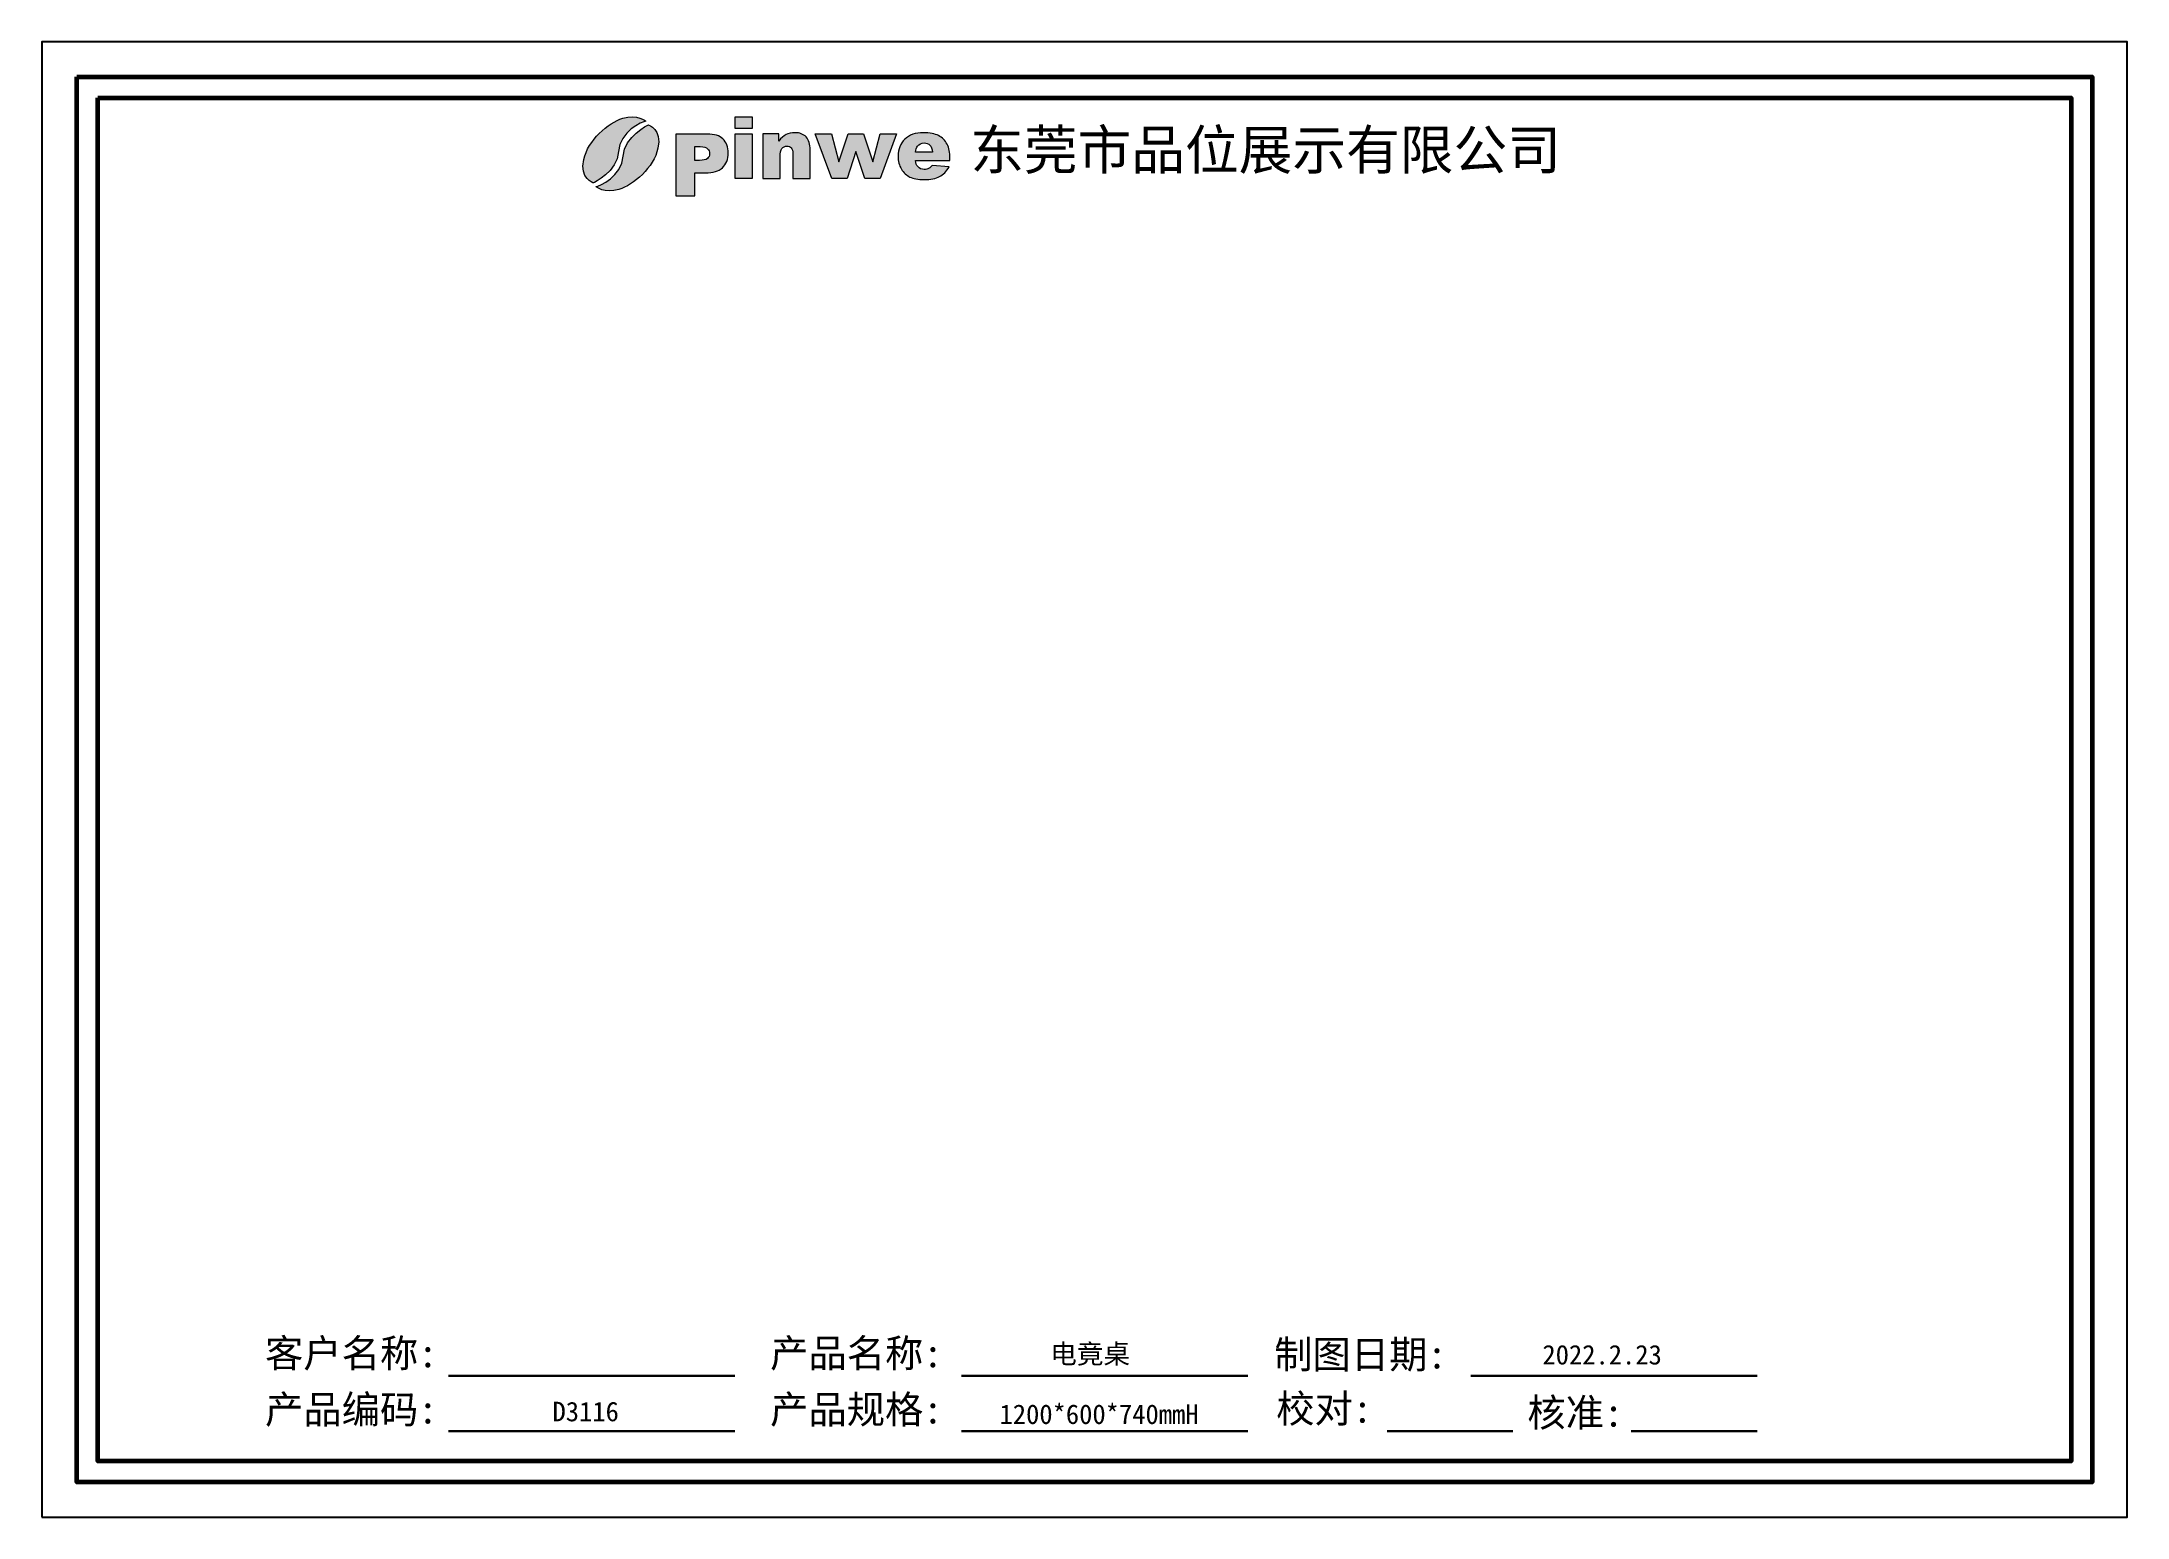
# Model space of a CAD drawing. Header units: inches. Extents: x 15389 to 49212, y -27129 to 13207.
# Drawn here: x 25741 to 29305, y 6678 to 9198 of the extents above; entities that cross this region are included whole.
import ezdxf

# ---------------------------------------------------------------- set-up
doc = ezdxf.new("R2010")
doc.units = ezdxf.units.IN
doc.header["$MEASUREMENT"] = 0
doc.layers.add('_U+56FE_U+5C42 1', color=7, linetype='Continuous')
doc.layers.add('图框', color=5, linetype='Continuous', lineweight=60)
doc.layers.add('轮廓线', color=7, linetype='Continuous', lineweight=30)
doc.styles.get("Standard").update_dxf_attribs({"font": 'arial.ttf'})
doc.styles.add('样式 1', font='')
doc.styles.get('样式 1').set_extended_font_data('SimSun')

msp = doc.modelspace()

# ---------------------------------------------------------------- texts
at = {"insert": (27328.13, 9046.62, 8.64), "char_height": 67.2682, "width": 4450.1317, "attachment_point": 1}
msp.add_mtext('{\\fSimSun|b0|i0|c134|p2;东莞市品位展示有限公司}', dxfattribs=at)
at = {"layer": '轮廓线', "color": 8, "style": '样式 1'}
for s, insert, char_height, width, attachment_point in [('{\\fSimSun|b1|i0|c134|p2;\\C256;客户名称:}', (26270.29, 6954.89), 48, 360, 5), ('{\\fSimSun|b1|i0|c134|p2;\\C256;产品名称:}', (27133.38, 6954.89), 48, 360, 5), ('{\\fSimSun|b1|i0|c134|p2;\\C256;电竟桌}', (27464.75, 6954.89), 33.3333, 459.8466, 4), ('{\\fSimSun|b1|i0|c134|p2;\\C256;2022.2.23}', (28305.92, 6954.89), 33.3333, 381.0759, 4), ('{\\fSimSun|b1|i0|c134|p2;\\C256;产品编码:}', (26270.29, 6858.89), 48, 360, 5), ('{\\fSimSun|b1|i0|c134|p2;\\C256;产品规格:}', (27133.38, 6858.89), 48, 360, 5), ('{\\fSimSun|b1|i0|c134|p2;\\C256;D3116}', (26614.29, 6857.85), 33.3333, 381.0759, 4), ('{\\fSimSun|b1|i0|c134|p2;\\C256;1200*600*740mmH}', (27378.18, 6853.25), 33.3333, 381.0759, 4)]:
    msp.add_mtext(s, dxfattribs=dict(at, insert=insert, char_height=char_height, width=width, attachment_point=attachment_point))
at = {"layer": '轮廓线', "color": 7, "char_height": 48, "attachment_point": 5, "style": '样式 1'}
for s, insert, width in [('{\\fSimSun|b1|i0|c134|p2;\\C256;制图日期:}', (27994.8, 6952.93), 386.5808), ('{\\fSimSun|b1|i0|c134|p2;\\C256;校对:}', (27932.79, 6860.44), 216.9226), ('{\\fSimSun|b1|i0|c134|p2;\\C256;核准:}', (28361.94, 6853.69), 203.5661)]:
    msp.add_mtext(s, dxfattribs=dict(at, insert=insert, width=width))

# ---------------------------------------------------------------- hatches: boundary and pattern name
h = msp.add_hatch(color=256)
h.dxf.hatch_style = 1
edge = h.paths.add_edge_path()
edge.add_spline(control_points=[(27293.48, 8994.88), (27293.48, 8994.88), (27234.65, 8994.88), (27234.65, 8994.88), (27235.19, 8990.19), (27236.44, 8986.67), (27238.48, 8984.36), (27241.31, 8981.04), (27245.02, 8979.4), (27249.59, 8979.4), (27252.49, 8979.4), (27255.24, 8980.11), (27257.82, 8981.53), (27259.42, 8982.44), (27261.14, 8984.04), (27262.96, 8986.33), (27262.96, 8986.33), (27291.86, 8983.67), (27291.86, 8983.67), (27287.43, 8976.01), (27282.1, 8970.48), (27275.86, 8967.16), (27269.62, 8963.82), (27260.65, 8962.14), (27248.97, 8962.14), (27238.83, 8962.14), (27230.86, 8963.57), (27225.04, 8966.45), (27219.24, 8969.3), (27214.42, 8973.84), (27210.59, 8980.06), (27206.78, 8986.3), (27204.86, 8993.63), (27204.86, 9002.03), (27204.86, 9014), (27208.69, 9023.71), (27216.36, 9031.1), (27224.01, 9038.5), (27234.6, 9042.21), (27248.09, 9042.21), (27259.05, 9042.21), (27267.68, 9040.54), (27274.02, 9037.22), (27280.36, 9033.91), (27285.2, 9029.11), (27288.52, 9022.8), (27291.83, 9016.51), (27293.48, 9008.3), (27293.48, 8998.2), (27293.48, 8998.2), (27293.48, 8994.88), (27293.48, 8994.88)], knot_values=[0, 0, 0, 0, 1, 1, 1, 2, 2, 2, 3, 3, 3, 4, 4, 4, 5, 5, 5, 6, 6, 6, 7, 7, 7, 8, 8, 8, 9, 9, 9, 10, 10, 10, 11, 11, 11, 12, 12, 12, 13, 13, 13, 14, 14, 14, 15, 15, 15, 16, 16, 16, 17, 17, 17, 17], degree=3, periodic=0)
edge = h.paths.add_edge_path(flags=16)
edge.add_spline(control_points=[(27263.69, 9008.89), (27263.13, 9014.59), (27261.58, 9018.67), (27259.1, 9021.13), (27256.62, 9023.58), (27253.37, 9024.81), (27249.32, 9024.81), (27244.65, 9024.81), (27240.91, 9022.94), (27238.11, 9019.23), (27236.34, 9016.92), (27235.21, 9013.48), (27234.72, 9008.89), (27234.72, 9008.89), (27263.69, 9008.89), (27263.69, 9008.89)], knot_values=[0, 0, 0, 0, 1, 1, 1, 2, 2, 2, 3, 3, 3, 4, 4, 4, 5, 5, 5, 5], degree=3, periodic=0)
h.paths.add_polyline_path([(27062.98, 9040.44), (27091.31, 9040.44), (27103.63, 8992.4), (27119.26, 9040.44), (27145.5, 9040.44), (27161.67, 8992.32), (27174.01, 9040.44), (27202.17, 9040.44), (27174.03, 8963.91), (27147.99, 8963.91), (27132.5, 9009.97), (27117.54, 8963.91), (27091.34, 8963.91)])
edge = h.paths.add_edge_path()
edge.add_spline(control_points=[(26973.69, 9040.44), (26973.69, 9040.44), (27001.02, 9040.44), (27001.02, 9040.44), (27001.02, 9040.44), (27001.02, 9027.98), (27001.02, 9027.98), (27005.09, 9033.09), (27009.2, 9036.73), (27013.38, 9038.92), (27017.56, 9041.11), (27022.62, 9042.21), (27028.61, 9042.21), (27036.72, 9042.21), (27043.04, 9039.8), (27047.64, 9034.96), (27052.21, 9030.14), (27054.49, 9022.67), (27054.49, 9012.57), (27054.49, 9012.57), (27054.49, 8963.91), (27054.49, 8963.91), (27054.49, 8963.91), (27025, 8963.91), (27025, 8963.91), (27025, 8963.91), (27025, 9006.01), (27025, 9006.01), (27025, 9010.83), (27024.12, 9014.22), (27022.35, 9016.21), (27020.58, 9018.2), (27018.1, 9019.21), (27014.9, 9019.21), (27011.39, 9019.21), (27008.51, 9017.86), (27006.33, 9015.18), (27004.14, 9012.48), (27003.03, 9007.66), (27003.03, 9000.68), (27003.03, 9000.68), (27003.03, 8963.91), (27003.03, 8963.91), (27003.03, 8963.91), (26973.69, 8963.91), (26973.69, 8963.91), (26973.69, 8963.91), (26973.69, 9040.44), (26973.69, 9040.44)], knot_values=[0, 0, 0, 0, 1, 1, 1, 2, 2, 2, 3, 3, 3, 4, 4, 4, 5, 5, 5, 6, 6, 6, 7, 7, 7, 8, 8, 8, 9, 9, 9, 10, 10, 10, 11, 11, 11, 12, 12, 12, 13, 13, 13, 14, 14, 14, 15, 15, 15, 16, 16, 16, 16], degree=3, periodic=0)
h.paths.add_polyline_path([(26926.13, 9069.49), (26955.47, 9069.49), (26955.47, 9049.58), (26926.13, 9049.58)])
h.paths.add_polyline_path([(26926.13, 9040.44), (26955.47, 9040.44), (26955.47, 8963.91), (26926.13, 8963.91)])
edge = h.paths.add_edge_path()
edge.add_spline(control_points=[(26824.76, 9039.92), (26824.76, 9039.92), (26879.03, 9039.92), (26879.03, 9039.92), (26890.85, 9039.92), (26899.69, 9037.12), (26905.59, 9031.49), (26911.46, 9025.86), (26914.41, 9017.85), (26914.41, 9007.45), (26914.41, 8996.79), (26911.19, 8988.43), (26904.78, 8982.44), (26898.37, 8976.42), (26888.56, 8973.42), (26875.39, 8973.42), (26875.39, 8973.42), (26857.5, 8973.42), (26857.5, 8973.42), (26857.5, 8973.42), (26857.5, 8934.34), (26857.5, 8934.34), (26857.5, 8934.34), (26824.76, 8934.34), (26824.76, 8934.34), (26824.76, 8934.34), (26824.76, 9039.92), (26824.76, 9039.92)], knot_values=[0, 0, 0, 0, 1, 1, 1, 2, 2, 2, 3, 3, 3, 4, 4, 4, 5, 5, 5, 6, 6, 6, 7, 7, 7, 8, 8, 8, 9, 9, 9, 9], degree=3, periodic=0)
edge = h.paths.add_edge_path(flags=16)
edge.add_spline(control_points=[(26857.5, 8994.8), (26857.5, 8994.8), (26865.53, 8994.8), (26865.53, 8994.8), (26871.87, 8994.8), (26876.32, 8995.9), (26878.88, 8998.09), (26881.43, 9000.28), (26882.71, 9003.08), (26882.71, 9006.5), (26882.71, 9009.81), (26881.61, 9012.61), (26879.37, 9014.92), (26877.16, 9017.24), (26872.98, 9018.39), (26866.84, 9018.39), (26866.84, 9018.39), (26857.5, 9018.39), (26857.5, 9018.39), (26857.5, 9018.39), (26857.5, 8994.8), (26857.5, 8994.8)], knot_values=[0, 0, 0, 0, 1, 1, 1, 2, 2, 2, 3, 3, 3, 4, 4, 4, 5, 5, 5, 6, 6, 6, 7, 7, 7, 7], degree=3, periodic=0)
edge = h.paths.add_edge_path()
edge.add_spline(control_points=[(26688.19, 8950.2), (26688.19, 8950.2), (26702.75, 8937.69), (26727.77, 8945.19), (26752.79, 8952.7), (26787.4, 8982.84), (26794.46, 9015.6), (26801.51, 9048.35), (26778.04, 9055.51), (26778.04, 9055.51), (26778.04, 9055.51), (26737.1, 9036.41), (26735.05, 9002.06), (26733, 8967.71), (26694.56, 8950.65), (26688.19, 8950.2)], knot_values=[0, 0, 0, 0, 1, 1, 1, 2, 2, 2, 3, 3, 3, 4, 4, 4, 5, 5, 5, 5], degree=3, periodic=0)
edge = h.paths.add_edge_path()
edge.add_spline(control_points=[(26773.95, 9061.76), (26773.95, 9061.76), (26759.39, 9074.27), (26734.37, 9066.76), (26709.35, 9059.26), (26674.74, 9029.11), (26667.68, 8996.36), (26660.63, 8963.6), (26684.1, 8956.44), (26684.1, 8956.44), (26684.1, 8956.44), (26725.04, 8975.55), (26727.09, 9009.89), (26729.14, 9044.24), (26767.58, 9061.3), (26773.95, 9061.76)], knot_values=[0, 0, 0, 0, 1, 1, 1, 2, 2, 2, 3, 3, 3, 4, 4, 4, 5, 5, 5, 5], degree=3, periodic=0)

# ---------------------------------------------------------------- linework, layer by layer
at = {"layer": '_U+56FE_U+5C42 1', "lineweight": 0}
for points in [[(26926.13, 9069.49), (26955.47, 9069.49), (26955.47, 9049.58), (26926.13, 9049.58), (26926.13, 9069.49)], [(26926.13, 9040.44), (26955.47, 9040.44), (26955.47, 8963.91), (26926.13, 8963.91), (26926.13, 9040.44)], [(27062.98, 9040.44), (27091.31, 9040.44), (27103.63, 8992.4), (27119.26, 9040.44), (27145.5, 9040.44), (27161.67, 8992.32), (27174.01, 9040.44), (27202.17, 9040.44), (27174.03, 8963.91), (27147.99, 8963.91), (27132.5, 9009.97), (27117.54, 8963.91), (27091.34, 8963.91), (27062.98, 9040.44)]]:
    msp.add_lwpolyline(points, dxfattribs=at)
for points, knots in [([(26773.95, 9061.76), (26773.95, 9061.76), (26759.39, 9074.27), (26734.37, 9066.76), (26709.35, 9059.26), (26674.74, 9029.11), (26667.68, 8996.36), (26660.63, 8963.6), (26684.1, 8956.44), (26684.1, 8956.44), (26684.1, 8956.44), (26725.04, 8975.55), (26727.09, 9009.89), (26729.14, 9044.24), (26767.58, 9061.3), (26773.95, 9061.76)], [0, 0, 0, 0, 1, 1, 1, 2, 2, 2, 3, 3, 3, 4, 4, 4, 5, 5, 5, 5]), ([(26688.19, 8950.2), (26688.19, 8950.2), (26702.75, 8937.69), (26727.77, 8945.19), (26752.79, 8952.7), (26787.4, 8982.84), (26794.46, 9015.6), (26801.51, 9048.35), (26778.04, 9055.51), (26778.04, 9055.51), (26778.04, 9055.51), (26737.1, 9036.41), (26735.05, 9002.06), (26733, 8967.71), (26694.56, 8950.65), (26688.19, 8950.2)], [0, 0, 0, 0, 1, 1, 1, 2, 2, 2, 3, 3, 3, 4, 4, 4, 5, 5, 5, 5]), ([(26824.76, 9039.92), (26824.76, 9039.92), (26879.03, 9039.92), (26879.03, 9039.92), (26890.85, 9039.92), (26899.69, 9037.12), (26905.59, 9031.49), (26911.46, 9025.86), (26914.41, 9017.85), (26914.41, 9007.45), (26914.41, 8996.79), (26911.19, 8988.43), (26904.78, 8982.44), (26898.37, 8976.42), (26888.56, 8973.42), (26875.39, 8973.42), (26875.39, 8973.42), (26857.5, 8973.42), (26857.5, 8973.42), (26857.5, 8973.42), (26857.5, 8934.34), (26857.5, 8934.34), (26857.5, 8934.34), (26824.76, 8934.34), (26824.76, 8934.34), (26824.76, 8934.34), (26824.76, 9039.92), (26824.76, 9039.92)], [0, 0, 0, 0, 1, 1, 1, 2, 2, 2, 3, 3, 3, 4, 4, 4, 5, 5, 5, 6, 6, 6, 7, 7, 7, 8, 8, 8, 9, 9, 9, 9]), ([(26857.5, 8994.8), (26857.5, 8994.8), (26865.53, 8994.8), (26865.53, 8994.8), (26871.87, 8994.8), (26876.32, 8995.9), (26878.88, 8998.09), (26881.43, 9000.28), (26882.71, 9003.08), (26882.71, 9006.5), (26882.71, 9009.81), (26881.61, 9012.61), (26879.37, 9014.92), (26877.16, 9017.24), (26872.98, 9018.39), (26866.84, 9018.39), (26866.84, 9018.39), (26857.5, 9018.39), (26857.5, 9018.39), (26857.5, 9018.39), (26857.5, 8994.8), (26857.5, 8994.8)], [0, 0, 0, 0, 1, 1, 1, 2, 2, 2, 3, 3, 3, 4, 4, 4, 5, 5, 5, 6, 6, 6, 7, 7, 7, 7]), ([(26973.69, 9040.44), (26973.69, 9040.44), (27001.02, 9040.44), (27001.02, 9040.44), (27001.02, 9040.44), (27001.02, 9027.98), (27001.02, 9027.98), (27005.09, 9033.09), (27009.2, 9036.73), (27013.38, 9038.92), (27017.56, 9041.11), (27022.62, 9042.21), (27028.61, 9042.21), (27036.72, 9042.21), (27043.04, 9039.8), (27047.64, 9034.96), (27052.21, 9030.14), (27054.49, 9022.67), (27054.49, 9012.57), (27054.49, 9012.57), (27054.49, 8963.91), (27054.49, 8963.91), (27054.49, 8963.91), (27025, 8963.91), (27025, 8963.91), (27025, 8963.91), (27025, 9006.01), (27025, 9006.01), (27025, 9010.83), (27024.12, 9014.22), (27022.35, 9016.21), (27020.58, 9018.2), (27018.1, 9019.21), (27014.9, 9019.21), (27011.39, 9019.21), (27008.51, 9017.86), (27006.33, 9015.18), (27004.14, 9012.48), (27003.03, 9007.66), (27003.03, 9000.68), (27003.03, 9000.68), (27003.03, 8963.91), (27003.03, 8963.91), (27003.03, 8963.91), (26973.69, 8963.91), (26973.69, 8963.91), (26973.69, 8963.91), (26973.69, 9040.44), (26973.69, 9040.44)], [0, 0, 0, 0, 1, 1, 1, 2, 2, 2, 3, 3, 3, 4, 4, 4, 5, 5, 5, 6, 6, 6, 7, 7, 7, 8, 8, 8, 9, 9, 9, 10, 10, 10, 11, 11, 11, 12, 12, 12, 13, 13, 13, 14, 14, 14, 15, 15, 15, 16, 16, 16, 16]), ([(27293.48, 8994.88), (27293.48, 8994.88), (27234.65, 8994.88), (27234.65, 8994.88), (27235.19, 8990.19), (27236.44, 8986.67), (27238.48, 8984.36), (27241.31, 8981.04), (27245.02, 8979.4), (27249.59, 8979.4), (27252.49, 8979.4), (27255.24, 8980.11), (27257.82, 8981.53), (27259.42, 8982.44), (27261.14, 8984.04), (27262.96, 8986.33), (27262.96, 8986.33), (27291.86, 8983.67), (27291.86, 8983.67), (27287.43, 8976.01), (27282.1, 8970.48), (27275.86, 8967.16), (27269.62, 8963.82), (27260.65, 8962.14), (27248.97, 8962.14), (27238.83, 8962.14), (27230.86, 8963.57), (27225.04, 8966.45), (27219.24, 8969.3), (27214.42, 8973.84), (27210.59, 8980.06), (27206.78, 8986.3), (27204.86, 8993.63), (27204.86, 9002.03), (27204.86, 9014), (27208.69, 9023.71), (27216.36, 9031.1), (27224.01, 9038.5), (27234.6, 9042.21), (27248.09, 9042.21), (27259.05, 9042.21), (27267.68, 9040.54), (27274.02, 9037.22), (27280.36, 9033.91), (27285.2, 9029.11), (27288.52, 9022.8), (27291.83, 9016.51), (27293.48, 9008.3), (27293.48, 8998.2), (27293.48, 8998.2), (27293.48, 8994.88), (27293.48, 8994.88)], [0, 0, 0, 0, 1, 1, 1, 2, 2, 2, 3, 3, 3, 4, 4, 4, 5, 5, 5, 6, 6, 6, 7, 7, 7, 8, 8, 8, 9, 9, 9, 10, 10, 10, 11, 11, 11, 12, 12, 12, 13, 13, 13, 14, 14, 14, 15, 15, 15, 16, 16, 16, 17, 17, 17, 17]), ([(27263.69, 9008.89), (27263.13, 9014.59), (27261.58, 9018.67), (27259.1, 9021.13), (27256.62, 9023.58), (27253.37, 9024.81), (27249.32, 9024.81), (27244.65, 9024.81), (27240.91, 9022.94), (27238.11, 9019.23), (27236.34, 9016.92), (27235.21, 9013.48), (27234.72, 9008.89), (27234.72, 9008.89), (27263.69, 9008.89), (27263.69, 9008.89)], [0, 0, 0, 0, 1, 1, 1, 2, 2, 2, 3, 3, 3, 4, 4, 4, 5, 5, 5, 5])]:
    msp.add_open_spline(points, degree=3, knots=knots, dxfattribs=at)
at = {"layer": 'Defpoints'}
msp.add_lwpolyline([(25741.38, 6677.55), (29305.38, 6677.55), (29305.38, 9197.55), (25741.38, 9197.55)], close=True, dxfattribs=at)
at = {"layer": '图框', "color": 32}
for points in [[(25801.38, 9137.55), (29245.38, 9137.55), (29245.38, 6737.55), (25801.38, 6737.55)], [(25837.38, 9101.55), (29209.38, 9101.55), (29209.38, 6773.55), (25837.38, 6773.55)]]:
    msp.add_lwpolyline(points, close=True, dxfattribs=at)
at = {"layer": '轮廓线', "color": 7}
for p, q in [((26925.74, 6919.02), (26436.51, 6919.02)), ((27802.62, 6919.02), (27313.38, 6919.02)), ((28672.77, 6919.02), (28183.53, 6919.02)), ((26925.74, 6824.69), (26436.51, 6824.69)), ((27802.62, 6824.69), (27313.38, 6824.69)), ((28255.28, 6824.69), (28040.35, 6824.69)), ((28672.77, 6824.69), (28457.84, 6824.69))]:
    msp.add_line(p, q, dxfattribs=at)

msp.set_redraw_order([(e.dxf.handle, doc.entitydb.next_handle()) for e in msp.query("TEXT MTEXT ATTDEF DIMENSION ARC_DIMENSION")])  # texts and dimensions are drawn at this point

doc.saveas('drawing.dxf')
